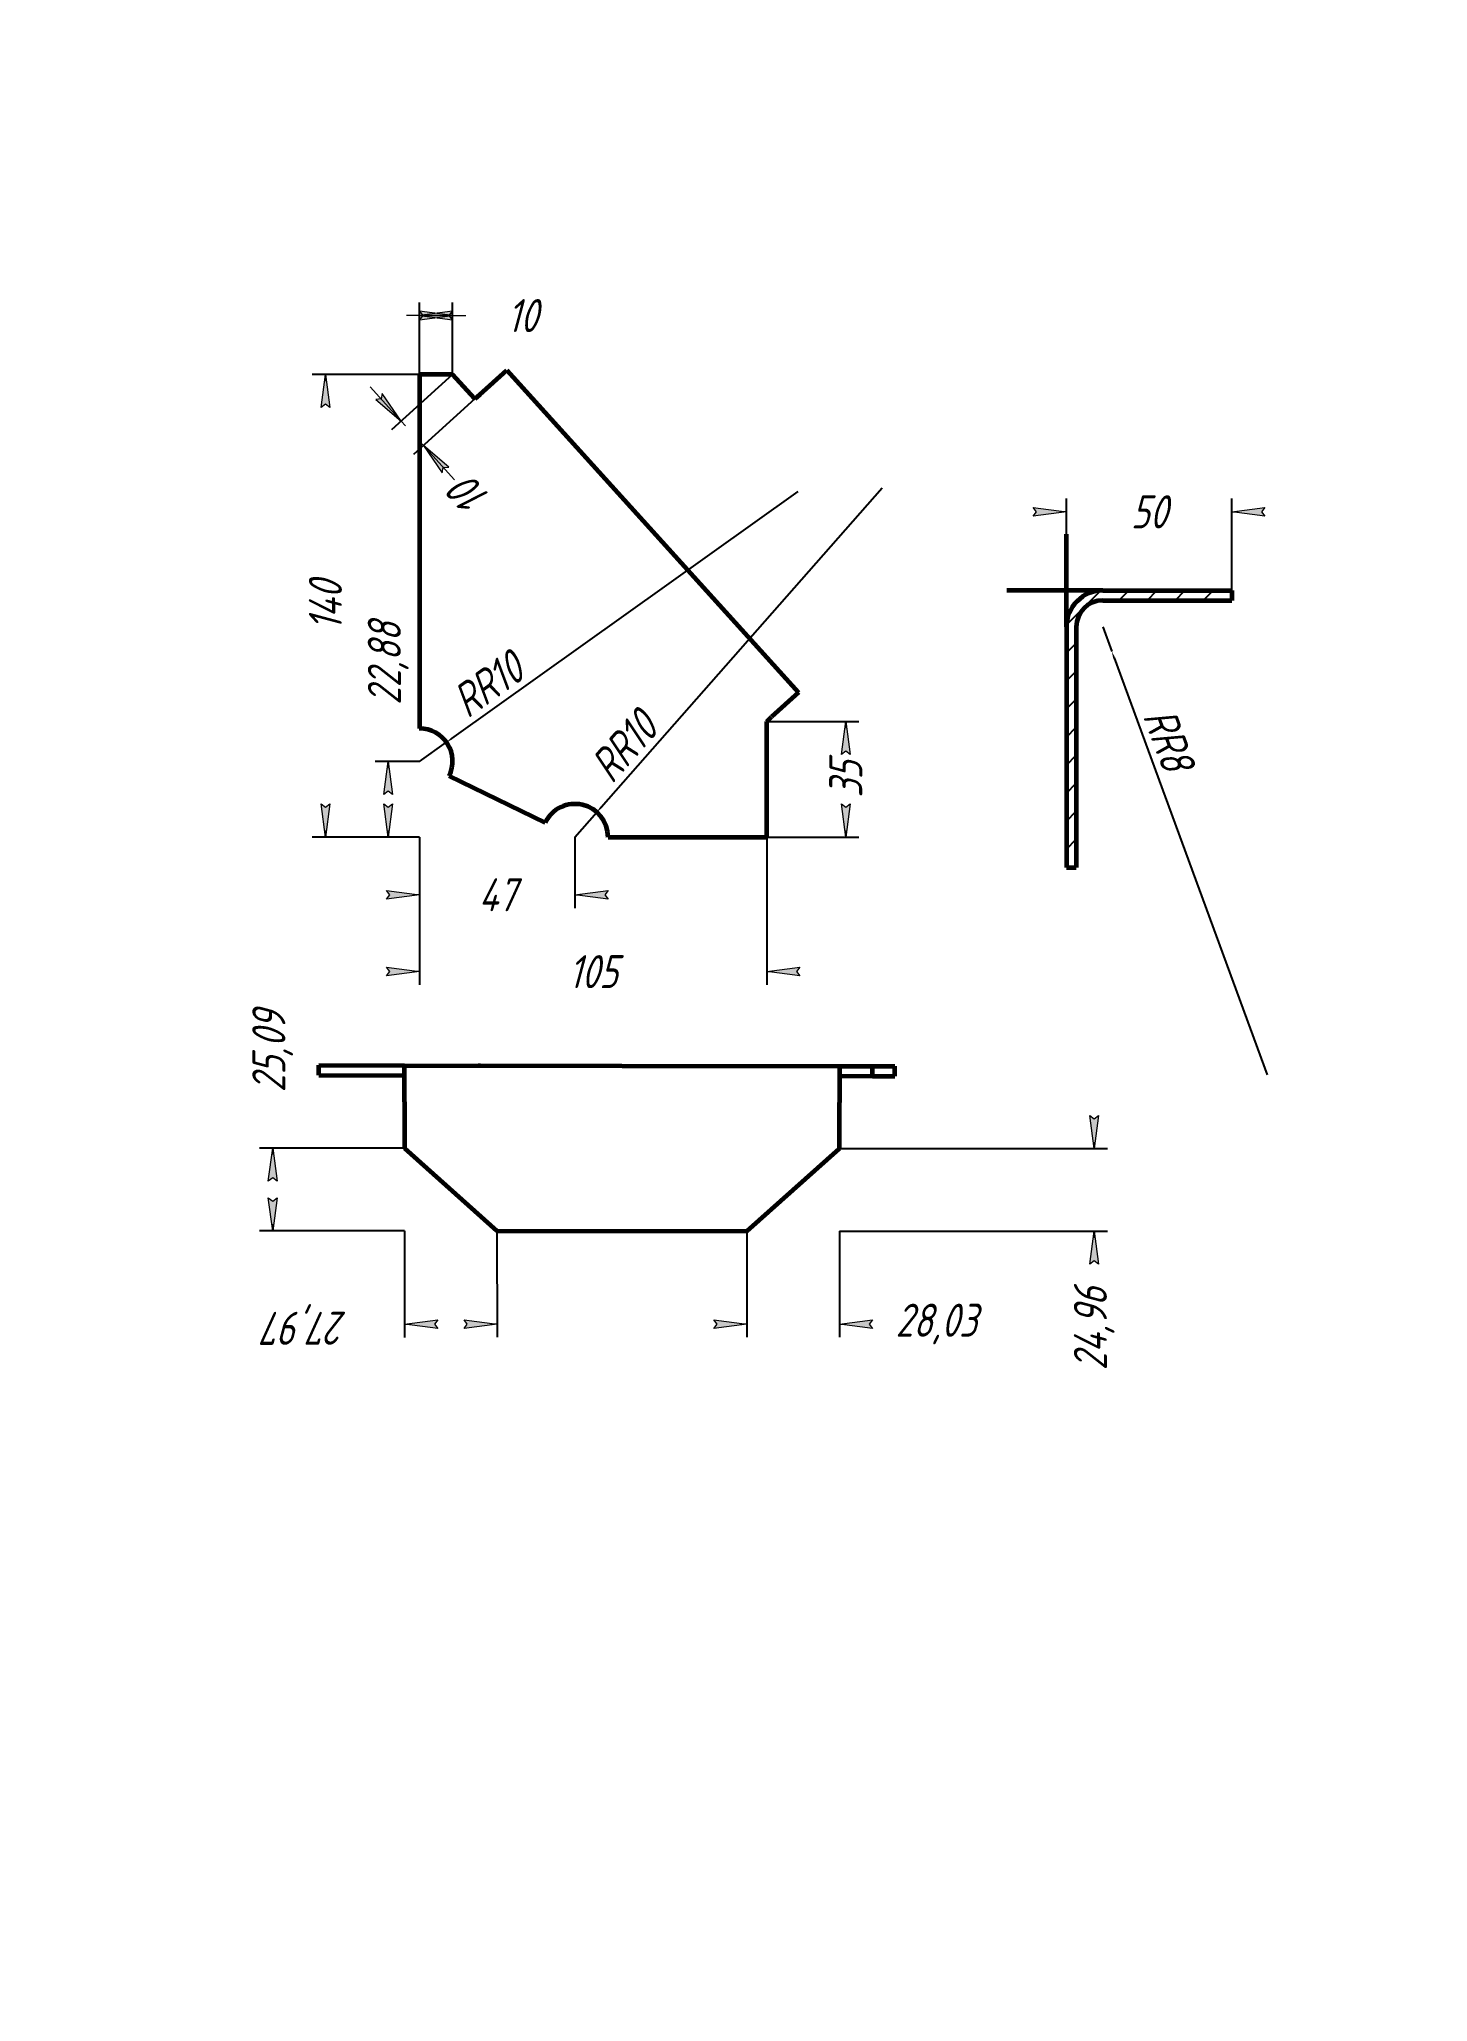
# Model space of a CAD drawing. Header units: millimetres. Extents: x 0 to 3150, y -266 to 488.
# Drawn here: x 210 to 420, y 0 to 297 of the extents above; entities that cross this region are included whole.
import ezdxf

# ---------------------------------------------------------------- set-up
doc = ezdxf.new("R2010")
doc.units = ezdxf.units.MM
doc.linetypes.add('K5LT_BASIC', pattern=[0])
doc.linetypes.add('K5LT_THIN', pattern=[0])
doc.layers.add('Системный слой', color=7, linetype='Continuous')
doc.layers.add('Системный слой (1)', color=7, linetype='Continuous', true_color=0x909090)
doc.styles.add('KDIMTEXTSTYLE', font='GOST_AU.SHX', dxfattribs={"width": 0.96, "oblique": 15, "height": 5})
doc.dimstyles.new('KDIMSTYLE (0.50)', dxfattribs={"dimtxt": 5, "dimasz": 1, "dimexe": 2, "dimexo": 0, "dimgap": 1, "dimtad": 1, "dimlfac": 2, "dimtxsty": 'KDIMTEXTSTYLE', "dimsah": 1, "dimcen": 0, "dimdle": 1, "dimadec": 0, "dimazin": 0, "dimtfac": 0.667, "dimtmove": 0, "dimatfit": 3, "dimfxl": 1, "dimtvp": 1, "dimtolj": 1, "dimtzin": 0, "dimarcsym": 0})

msp = doc.modelspace()

# ---------------------------------------------------------------- blocks, each defined once
blk = doc.blocks.new('KDIMARROW_02')
at = {"layer": 'Системный слой'}
blk.add_hatch(color=0, dxfattribs=at).paths.add_polyline_path([(4.5, -5.51091059616309e-16), (5, 0.6582624912261956), (0, 0), (5, -0.658262491226197)])
at = {"layer": 'Системный слой', "color": 0, "linetype": 'K5LT_THIN', "lineweight": 18}
for p, q in [((5, 0.6582624912261956), (0, 0)), ((0, 0), (5, -0.658262491226197)), ((0, 0), (7, -8.572527594031472e-16)), ((4.5, -5.51091059616309e-16), (5, 0.6582624912261956)), ((5, -0.658262491226197), (4.5, -5.51091059616309e-16))]:
    blk.add_line(p, q, dxfattribs=at)
at = {"layer": 'Системный слой (1)', "color": 0, "linetype": 'K5LT_THIN', "lineweight": 18}
blk.add_line((0, 0), (-1, 0), dxfattribs=at)
blk = doc.blocks.new('KDIMARROW_01')
at = {"layer": 'Системный слой'}
blk.add_hatch(color=0, dxfattribs=at).paths.add_polyline_path([(-5, -0.6582624912261956), (0, 0), (-5, 0.658262491226197), (-4.5, 5.51091059616309e-16)])
at = {"layer": 'Системный слой', "color": 0, "linetype": 'K5LT_THIN', "lineweight": 18}
for p, q in [((-4.5, 5.51091059616309e-16), (-5, 0.658262491226197)), ((-5, 0.658262491226197), (0, 0)), ((0, 0), (-5, -0.6582624912261956)), ((-5, -0.6582624912261956), (-4.5, 5.51091059616309e-16))]:
    blk.add_line(p, q, dxfattribs=at)
at = {"layer": 'Системный слой (1)', "color": 0, "linetype": 'K5LT_THIN', "lineweight": 18}
blk.add_line((0, 0), (-1, 0), dxfattribs=at)

# ---------------------------------------------------------------- dimensions: what is measured, and where the dimension line sits
at = {"layer": 'Системный слой (1)', "color": 7}
for base, p1, p2, location, override in [((267.5195660794477, 255.1790242609918), (272.5195660794478, 246.2653501775567), (267.5195660794481, 246.2653501775565), (283.0753989423012, 255.1790242609925), {"dimexo": 0, "dimpost": '\\H5.0;\\W0.965;\\Q15;<>', "dimblk1": 'KDIMARROW_02', "dimblk2": 'KDIMARROW_02', "dimse1": 0, "dimse2": 0, "dimclrt": 7, "dimtolj": 1}), ((365.3477781975766, 225.4814251007376), (390.3477781975768, 213.5805901183473), (365.3477781975768, 213.5805901183471), (377.8477781975766, 225.4814251007379), {"dimexo": 0, "dimpost": '\\H5.0;\\W0.965;\\Q15;<>', "dimblk1": 'KDIMARROW_01', "dimblk2": 'KDIMARROW_01', "dimse1": 0, "dimse2": 0, "dimclrt": 7, "dimtolj": 1}), ((267.5195660794482, 167.5246634406915), (291.0195660794474, 176.2653501775753), (267.5195660794482, 176.2653501775753), (279.2695660794478, 167.5246634406915), {"dimexo": 0, "dimpost": '\\H5.0;\\W0.965;\\Q15;<>', "dimblk1": 'KDIMARROW_01', "dimblk2": 'KDIMARROW_01', "dimse1": 0, "dimse2": 0, "dimclrt": 7, "dimtolj": 1}), ((267.5195660794482, 155.8963101854972), (320.0195660794457, 176.2653501775753), (267.5195660794482, 176.2653501775753), (293.7695660794469, 155.8963101854972), {"dimexo": 0, "dimpost": '\\H5.0;\\W0.965;\\Q15;<>', "dimblk1": 'KDIMARROW_01', "dimblk2": 'KDIMARROW_01', "dimse1": 0, "dimse2": 0, "dimclrt": 7, "dimtolj": 1}), ((317.0137321221449, 102.5602465145839), (331.0309844362008, 116.6264995255344), (317.0137321221449, 116.6264995255344), (345.6679235521894, 102.5602465145839), {"dimexo": 0, "dimpost": '\\H5.0;\\W0.965;\\Q15;<>', "dimblk1": 'KDIMARROW_01', "dimblk2": 'KDIMARROW_01', "dimse1": 0, "dimse2": 0, "dimclrt": 7, "dimtolj": 1})]:
    msp.add_linear_dim(base=base, p1=p1, p2=p2, location=location, dimstyle='KDIMSTYLE (0.50)', override=override, dxfattribs=at).render()
for base, p1, p2, angle, location, override in [((253.2742172049289, 246.2653501775565), (267.5195660794482, 176.2653501775753), (267.5195660794481, 246.2653501775565), 90, (253.2742172049289, 211.2653501775658), {"dimexo": 0, "dimpost": '\\H5.0;\\W0.965;\\Q15;<>', "dimblk1": 'KDIMARROW_01', "dimblk2": 'KDIMARROW_01', "dimse1": 0, "dimse2": 0, "dimclrt": 7, "dimtolj": 1}), ((264.7342467170328, 239.2214898020356), (275.8741326992943, 242.5576712819384), (272.5195660794478, 246.2653501775567), 132.13759477389974, (275.1708622501606, 227.686283160162), {"dimexo": 0, "dimpost": '\\H5.0;\\W0.965;\\Q15;<>', "dimblk1": 'KDIMARROW_02', "dimblk2": 'KDIMARROW_02', "dimse1": 0, "dimse2": 0, "dimclrt": 7, "dimtolj": 1}), ((262.7793416154617, 187.7034032749202), (267.5195660794482, 176.2653501775753), (267.5195660794482, 187.7034032749202), 90, (262.7793416154617, 202.5253121345781), {"dimexo": 0, "dimpost": '\\H5.0;\\W0.965;\\Q15;<>', "dimblk1": 'KDIMARROW_01', "dimblk2": 'KDIMARROW_01', "dimse1": 0, "dimse2": 0, "dimclrt": 7, "dimtolj": 1}), ((331.9811217525278, 193.765350177574), (320.0195660794457, 176.2653501775753), (320.0195660794479, 193.7653501775756), 90, (331.9811217525267, 185.015350177574), {"dimexo": 0, "dimpost": '\\H5.0;\\W0.965;\\Q15;<>', "dimblk1": 'KDIMARROW_01', "dimblk2": 'KDIMARROW_01', "dimse1": 0, "dimse2": 0, "dimclrt": 7, "dimtolj": 1}), ((245.3010803190457, 129.1980351684551), (265.2320359114068, 116.652604534373), (265.2320359114068, 129.1980351684551), 90, (245.3010803190457, 143.8069361818536), {"dimexo": 0, "dimpost": '\\H5.0;\\W0.965;\\Q15;<>', "dimblk1": 'KDIMARROW_01', "dimblk2": 'KDIMARROW_01', "dimse1": 0, "dimse2": 0, "dimclrt": 7, "dimtolj": 1}), ((369.5591736076841, 116.6264995255344), (331.0309844362008, 129.1071500520131), (331.0309844362008, 116.6264995255344), 90, (369.5591736076841, 101.8450738181168), {"dimexo": 0, "dimpost": '\\H5.0;\\W0.965;\\Q15;<>', "dimblk1": 'KDIMARROW_01', "dimblk2": 'KDIMARROW_01', "dimse1": 0, "dimse2": 0, "dimclrt": 7, "dimtolj": 1}), ((265.2583943435591, 102.5341415057455), (279.2147568872798, 116.6787095432114), (265.2320359114068, 116.652604534373), 180.10696809980098, (250.4354663554115, 102.5064678743538), {"dimexo": 0, "dimpost": '\\H5.0;\\W0.965;\\Q15;<>', "dimblk1": 'KDIMARROW_01', "dimblk2": 'KDIMARROW_01', "dimse1": 0, "dimse2": 0, "dimclrt": 7, "dimtolj": 1})]:
    msp.add_linear_dim(base=base, p1=p1, p2=p2, angle=angle, location=location, dimstyle='KDIMSTYLE (0.50)', override=override, dxfattribs=at).render()
for center, radius, location in [((370.847778197577, 208.0805901183471), 4.000000000000067, (377.5371792691553, 189.8645561105402)), ((267.5195660794482, 187.7034032749202), 4.999999999999863, (279.8463012394184, 196.4995455508104)), ((291.0195660794474, 176.2653501775753), 5.000000000000041, (301.0199345755655, 187.6369441108634))]:
    msp.add_radius_dim(center=center, radius=radius, location=location, dimstyle='KDIMSTYLE (0.50)', override={"dimpost": '\\H5.0;\\W0.965;\\Q15;R<>', "dimblk2": 'KDIMARROW_02', "dimclrt": 7, "dimtolj": 1}, dxfattribs=at).render()

# ---------------------------------------------------------------- hatches: boundary and pattern name
at = {"layer": 'Системный слой (1)'}
h = msp.add_hatch(dxfattribs=at)
h.set_pattern_fill('', angle=45, style=0, pattern_type=0)
h.set_pattern_definition([(45, (0, 0), (-2.121320343559642, 2.121320343559643), [])])
h.paths.add_polyline_path([(365.347778197577, 171.6485221027328), (366.8477781975769, 171.6485221027324), (366.847778197577, 208.0805901183471), (367.2427781975771, 209.8137880297236), (368.349765697577, 211.2046793536033), (369.9501106663271, 211.97856305352), (370.8477781975769, 212.0805901183473), (390.3477781975769, 212.0805901183471), (390.3477781975771, 213.5805901183473), (370.847778197577, 213.5805901183473), (368.7976816467365, 213.1842264819836), (367.0430700863641, 212.0522643482495), (365.8368395959054, 210.3478559453463), (365.3528468675389, 208.3166614596091), (365.347778197577, 208.0805901183478)])

# ---------------------------------------------------------------- linework, layer by layer
at = {"layer": 'Системный слой (1)', "color": 5, "linetype": 'K5LT_BASIC', "lineweight": 60, "true_color": 0x0000ff}
for p, q in [((276.6156684784213, 243.2285846059108), (280.6941152636045, 246.9186078877381)), ((280.6941152636045, 246.9186078877381), (324.8395486437582, 198.126286783375)), ((267.5195660794481, 246.2653501775565), (267.5195660794481, 192.70340327492)), ((272.5195660794478, 246.2653501775567), (267.5195660794481, 246.2653501775565)), ((275.8741326992943, 242.5576712819384), (272.5195660794478, 246.2653501775567)), ((276.6156684784213, 243.2285846059108), (275.8741326992943, 242.5576712819384)), ((365.3477781975767, 208.0805901183471), (365.3477781975767, 222.0805901183471)), ((370.8477781975766, 213.5805901183471), (356.3477781975766, 213.5805901183471)), ((370.8477781975769, 213.5805901183473), (390.3477781975768, 213.5805901183473)), ((370.8477781975769, 212.0805901183473), (390.3477781975768, 212.0805901183473)), ((390.3477781975768, 213.5805901183473), (390.3477781975768, 212.0805901183473)), ((365.3477781975769, 208.0805901183476), (365.3477781975769, 171.6485221027328)), ((366.8477781975769, 208.0805901183471), (366.8477781975767, 171.6485221027326)), ((324.8395486437582, 198.126286783375), (320.7611018585751, 194.436263501548)), ((320.0195660794479, 193.7653501775756), (320.7611018585751, 194.436263501548)), ((320.0195660794457, 176.2653501775753), (320.0195660794479, 193.7653501775756)), ((272.0153184399622, 185.5152052233423), (286.5238137189334, 178.4535482291531)), ((296.0195660794473, 176.2653501775567), (320.0195660794457, 176.2653501775753)), ((365.3477781975769, 171.6485221027328), (366.8477781975767, 171.6485221027326)), ((252.2703659445955, 140.2159490311474), (252.2724378248865, 141.715947600251)), ((252.2703659445955, 140.2159490311474), (265.2472297002121, 140.198024675213)), ((252.2724378248865, 141.715947600251), (265.2493015805034, 141.6980232443161)), ((265.2417046860982, 136.1980284909373), (265.2493015805034, 141.6980232443161)), ((265.2493015805034, 141.6980232443161), (331.048250105297, 141.6071381278744)), ((276.3677885416556, 141.6826657803326), (276.7289008901903, 141.6821669921521)), ((331.048250105297, 141.6071381278744), (331.0406532108919, 136.1071433744951)), ((331.046178225006, 140.107139558771), (336.0461734553506, 140.1002332911341)), ((331.048250105297, 141.6071381278744), (336.0482453356416, 141.6002318602377)), ((336.0461734553506, 140.1002332911341), (336.0482453356416, 141.6002318602377)), ((336.0461734553506, 140.1002332911341), (339.4007368751711, 140.0955997841579)), ((336.0482453356416, 141.6002318602377), (339.4028087554622, 141.5955983532613)), ((339.4007368751711, 140.0955997841579), (339.4028087554622, 141.5955983532613)), ((265.2417046860982, 136.1980284909373), (265.2320359114068, 129.1980351684551)), ((331.0309844362008, 129.1071500520131), (331.0406532108919, 136.1071433744951)), ((265.2320359114068, 129.1980351684551), (279.2147568872798, 116.6787095432114)), ((317.0137321221449, 116.6264995255344), (331.0309844362008, 129.1071500520131)), ((279.2147568872798, 116.6787095432114), (317.0137321221449, 116.6264995255344))]:
    msp.add_line(p, q, dxfattribs=at)
for centre, radius, start, end in [((370.8477781975766, 208.0805901183471), 5.499999999999972, 90.00000000000018, 180.0000000000007), ((370.847778197577, 208.0805901183471), 4.000000000000044, 90.00000000000018, 179.9999999999993), ((267.5195660794482, 187.7034032749202), 4.999999999999978, 334.0466242976345, 90.00000000000071), ((291.0195660794474, 176.2653501775753), 4.999999999999979, 0, 154.0466242976357)]:
    msp.add_arc(centre, radius, start, end, dxfattribs=at)

msp.set_redraw_order([(e.dxf.handle, doc.entitydb.next_handle()) for e in msp.query("TEXT MTEXT ATTDEF DIMENSION ARC_DIMENSION")])  # texts and dimensions are drawn at this point

doc.saveas('drawing.dxf')
